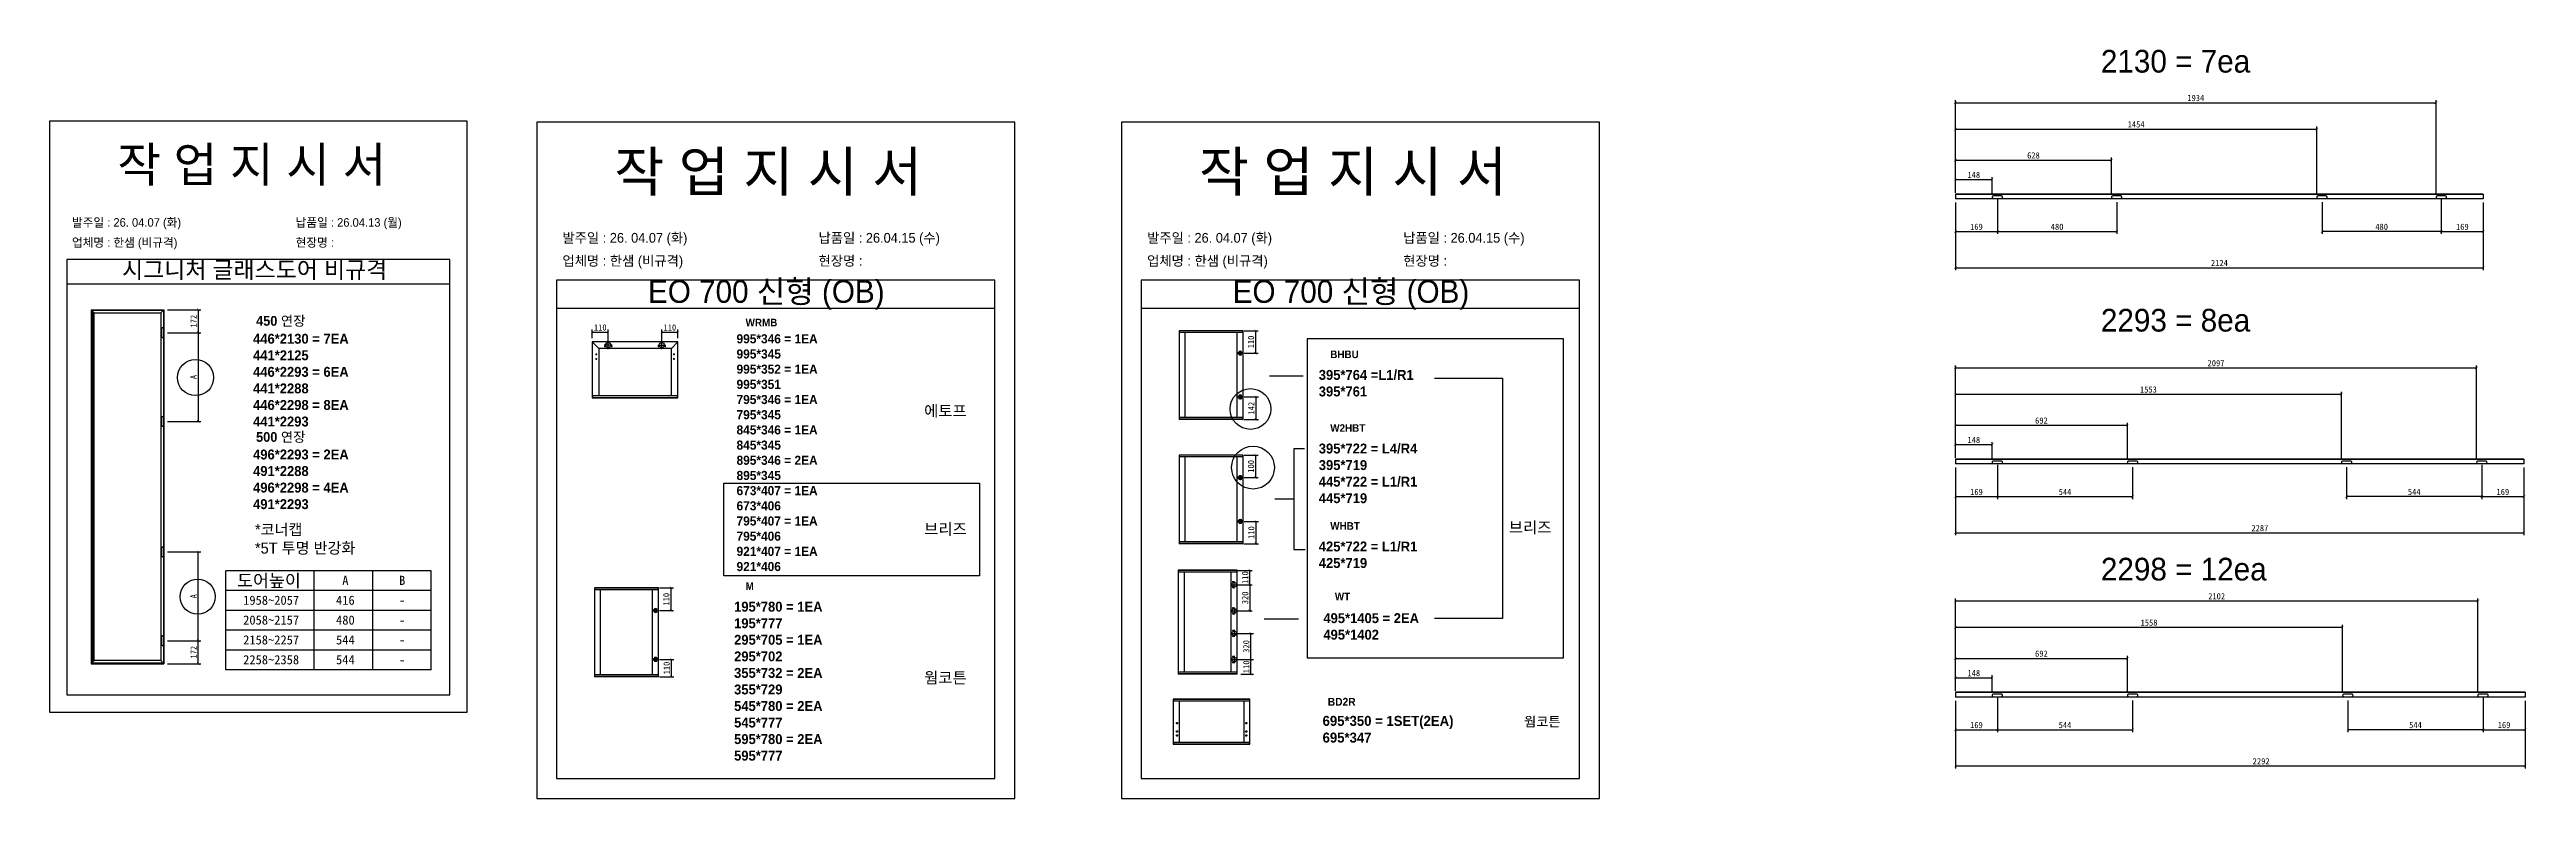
# Model space of a CAD drawing. Header units: millimetres. Extents: x -44117 to 256353, y -2095463 to 65325.
# Drawn here: x 110885 to 120851, y -851905 to -848894 of the extents above; entities that cross this region are included whole.
import ezdxf
from ezdxf.enums import TextEntityAlignment as Align

# ---------------------------------------------------------------- set-up
doc = ezdxf.new("R2010")
doc.units = ezdxf.units.MM
doc.header["$LTSCALE"] = 10
doc.layers.add('Layer1', color=7, linetype='Continuous', lineweight=70)
doc.styles.add('MtX_Gulim', font='')
doc.styles.get('MtX_Gulim').set_extended_font_data('Gulim', bold=True)
doc.dimstyles.new('ISO-25', dxfattribs={"dimtxt": 2.5, "dimasz": 2.5, "dimexe": 1, "dimexo": 1, "dimtad": 1, "dimtxsty": 'Standard', "dimblk": 'ARCHTICK', "dimcen": 2.5, "dimadec": 0, "dimazin": 0, "dimtfac": 1, "dimtmove": 0, "dimatfit": 3, "dimfxl": 0, "dimarcsym": 0})

msp = doc.modelspace()

# ---------------------------------------------------------------- texts
at = {"linetype": 'Continuous', "style": 'MtX_Gulim'}
for s, height, p in [('450 연장', 39.271262, (111715.979, -850004.62284)), ('WRMB', 30.315933, (113685.48629, -850006.87193)), ('BHBU', 30.315933, (116037.86621, -850134.86135)), ('500 연장', 39.271262, (111715.979, -850471.46219)), ('W2HBT', 30.315933, (116037.86621, -850430.89282)), ('WHBT', 30.315933, (116037.86621, -850824.70642)), ('도어높이', 51.111877, (111639.50315, -851054.88657)), ('M', 30.31593, (113685.48629, -851066.88687)), ('WT', 30.315933, (116056.33814, -851108.44586)), ('BD2R', 31.421769, (116027.88506, -851532.38042))]:
    msp.add_text(s, height=height, dxfattribs=at).set_placement(p)
for s, height, p in [('A', 36.77626, (112075.28184, -851046.9138)), ('B', 36.77626, (112303.91878, -851046.9138)), ('1958~2057', 36.776263, (111776.61499, -851126.66883)), ('416', 36.776263, (112075.28184, -851126.66883)), ('-', 36.77626, (112303.91878, -851126.66883)), ('2058~2157', 36.776263, (111776.61499, -851206.42387)), ('2158~2257', 36.776263, (111776.61499, -851286.1789)), ('480', 36.776263, (112075.28184, -851206.42387)), ('544', 36.776263, (112075.28184, -851286.1789)), ('-', 36.77626, (112303.91878, -851206.42387)), ('2258~2358', 36.776263, (111776.61499, -851365.93393)), ('544', 36.776263, (112075.28184, -851365.93393)), ('-', 36.77626, (112303.91878, -851286.1789)), ('-', 36.77626, (112303.91878, -851365.93393))]:
    msp.add_text(s, height=height).set_placement(p, align=Align.CENTER)
at = {"attachment_point": 1}
for s, width, gutter_width, heights, insert, char_height in [('{\\fGulim|b0|i0|c129|p50;2130 = 7ea}', 2155.3243433, 8.14604, [-93.78683], (119138.38282, -848895.39578), 91.2356303), ('{\\fGulim|b0|i0|c129|p50;작 업 지 시 서}', 3307.3198183, 12.5, [-155.84554], (111157.8397, -849286.66753), 140), ('{\\fGulim|b0|i0|c129|p50;작 업 지 시 서}', 3786.0728481, 14.30944, [-178.40505], (113157.43899, -849304.66248), 160.2657825), ('{\\fGulim|b0|i0|c129|p50;작 업 지 시 서}', 3786.0728481, 14.30944, [-178.40505], (115509.8189, -849304.66248), 160.2657825), ('{\\fGulim|b0|i0|c129|p50;업체명 : 한샘 (비규격)}', 3307.3198183, 12.5, [36.11279], (110975.40522, -849652.75033), 34.3), ('\\pt11;{\\fGulim|b0|i0|c129|p50;발주일 : 26. 04.07 (화)}', 3307.3198183, 12.5, [34.50412], (110975.40522, -849572.09415), 34.3), ('{\\fGulim|b0|i0|c129|p50;현장명 : }', 3307.3198183, 12.5, [-38.2735], (111875.3832, -849652.75033), 34.3), ('{\\fGulim|b0|i0|c129|p50;납품일 : 26.04.13 (월)}', 3307.3198183, 12.5, [35.09023], (111875.3832, -849572.09415), 34.3), ('\\pt11;{\\fGulim|b0|i0|c129|p50;발주일 : 26. 04.07 (화)}', 3786.0728481, 14.30944, [39.49878], (112948.5961, -849631.4062), 39.2651167), ('{\\fGulim|b0|i0|c129|p50;납품일 : 26.04.15 (수)}', 3786.0728481, 14.30944, [40.16974], (113978.85092, -849631.4062), 39.2651167), ('\\pt11;{\\fGulim|b0|i0|c129|p50;발주일 : 26. 04.07 (화)}', 3786.0728481, 14.30944, [39.49878], (115300.97602, -849631.4062), 39.2651167), ('{\\fGulim|b0|i0|c129|p50;납품일 : 26.04.15 (수)}', 3786.0728481, 14.30944, [40.16974], (116331.23084, -849631.4062), 39.2651167), ('{\\fGulim|b0|i0|c129|p50;시그니처 글래스도어 비규격}', 1597.0710432, 6.03612, [-75.34624], (111176.75516, -849745.45695), 67.6045736), ('{\\fGulim|b0|i0|c129|p50;업체명 : 한샘 (비규격)}', 3786.0728481, 14.30944, [41.34032], (112948.5961, -849723.73781), 39.2651167), ('{\\fGulim|b0|i0|c129|p50;현장명 : }', 3786.0728481, 14.30944, [-43.81381], (113978.85092, -849723.73781), 39.2651167), ('{\\fGulim|b0|i0|c129|p50;업체명 : 한샘 (비규격)}', 3786.0728481, 14.30944, [41.34032], (115300.97602, -849723.73781), 39.2651167), ('{\\fGulim|b0|i0|c129|p50;현장명 : }', 3786.0728481, 14.30944, [-43.81381], (116331.23084, -849723.73781), 39.2651167), ('{\\fGulim|b0|i0|c129|p50;EO 700 신형 (OB)}', 2155.3243433, 8.14604, [-114.80382], (113292.82265, -849821.24327), 91.2356303), ('{\\fGulim|b0|i0|c129|p50;EO 700 신형 (OB)}', 2155.3243433, 8.14604, [-114.80382], (115645.20256, -849821.24327), 91.2356303), ('{\\fGulim|b0|i0|c129|p50;2293 = 8ea}', 2155.3243433, 8.14604, [-93.54386], (119138.38282, -849936.81903), 91.2356303), ('{\\f굴림|b1|i0|c129|p50;446*2130 = 7EA\\P\\C1;441*2125\\P\\C256;446*2293 = 6EA\\P\\C1;441*2288\\P\\C256;446*2298 = 8EA\\P\\C1;441*2293}', 12072.7918459, 155.2668, [-374.27749], (111703.90653, -850036.95292), 39.9257485), ('{\\f굴림|b1|i0|c129|p50;995*346 = 1EA\\P\\C1;995*345\\P\\C256;995*352 = 1EA\\P\\C1;995*351\\P\\C256;795*346 = 1EA\\P\\C1;795*345\\P\\C256;845*346 = 1EA\\P\\C1;845*345\\P\\C256;895*346 = 2EA\\P\\C1;895*345\\P\\C256;673*407 = 1EA\\P\\C1;673*406\\P\\C256;795*407 = 1EA\\P\\C1;795*406\\P\\C256;921*407 = 1EA\\P\\C1;921*406}', 11075.3134362, 142.43834, [1647.37422], (113649.06656, -850038.74021), 36.6270026), ('{\\f굴림|b1|i0|c129|p50;395*764 =L1/R1\\P\\C1;395*761}', 12072.7918459, 155.2668, [-111.27454], (115991.66899, -850182.34195), 39.9257485), ('{\\f굴림|b1|i0|c129|p50;에토프}', 13746.5878503, 176.7933, [-50.57251], (114403.92001, -850324.444), 45.4611341), ('{\\f굴림|b1|i0|c129|p50;496*2293 = 2EA\\P\\C1;491*2288\\P\\C256;496*2298 = 4EA\\P\\C1;491*2293}', 12072.7918459, 155.2668, [-240.98041], (111703.90653, -850502.29907), 39.9257485), ('{\\f굴림|b1|i0|c129|p50;395*722 = L4/R4\\P\\C1;395*719\\P\\C256;445*722 = L1/R1\\P\\C1;445*719}', 12072.7918459, 155.2668, [248.16282], (115991.66899, -850478.37342), 39.9257485), ('{\\fGulim|b0|i0|c129|p50;*코너캡\\P*5T 투명 반강화}', 1055.7982644, 3.99038, [-126.38025], (111711.6383, -850801.72818), 44.6923083), ('{\\f굴림|b1|i0|c129|p50;브리즈}', 13746.5878503, 176.7933, [-50.51237], (114403.92001, -850799.40707), 45.4611341), ('{\\f굴림|b1|i0|c129|p50;브리즈}', 13746.5878503, 176.7933, [-50.51237], (116756.29993, -850792.61975), 45.4611341), ('{\\f굴림|b1|i0|c129|p50;425*722 = L1/R1\\P\\C1;425*719}', 12072.7918459, 155.2668, [-111.27454], (115991.66899, -850872.18702), 39.9257485), ('{\\fGulim|b0|i0|c129|p50;2298 = 12ea}', 2155.3243433, 8.14604, [-93.78683], (119138.38282, -850937.67858), 91.2356303), ('{\\f굴림|b1|i0|c129|p50;195*780 = 1EA\\P\\C1;195*777\\P\\C256;295*705 = 1EA\\P\\C1;295*702\\P\\C256;355*732 = 2EA\\P\\C1;355*729\\P\\C256;545*780 = 2EA\\P\\C1;545*777\\P\\C256;595*780 = 2EA\\P\\C1;595*777}', 12072.7918459, 155.2668, [-640.60758], (113639.28907, -851114.36747), 39.9257485), ('{\\f굴림|b1|i0|c129|p50;495*1405 = 2EA\\P\\C1;495*1402}', 12072.7918459, 155.2668, [-107.68333], (116010.14091, -851160.38765), 39.9257485), ('{\\f굴림|b1|i0|c129|p50;웜코튼}', 13746.5878503, 176.7933, [-49.06916], (114403.92001, -851397.58606), 45.4611341), ('{\\f굴림|b1|i0|c129|p50;695*350 = 1SET(2EA)\\P\\C1;695*347}', 12198.822037, 156.88766, [-113.28997], (116007.06189, -851573.3389), 40.342541), ('{\\f굴림|b1|i0|c129|p50;웜코튼}', 11769.5052121, 151.36626, [-42.01186], (116817.81041, -851577.07784), 38.9227538)]:
    msp.add_mtext_dynamic_manual_height_columns(s, width=width, gutter_width=gutter_width, heights=heights, dxfattribs=dict(at, insert=insert, char_height=char_height))

# ---------------------------------------------------------------- blocks, each defined once
blk = doc.blocks.new('_ArchTick')
at = {"color": 0, "linetype": 'ByBlock', "const_width": 0.15}
blk.add_lwpolyline([(-0.5, -0.5), (0.5, 0.5)], dxfattribs=at)
blk = doc.blocks.new('*D5517')
at = {"color": 0, "lineweight": -2}
for p, q in [((111360.1, -850032.5), (111493.3, -850032.5)), ((111483.3, -850032.5), (111483.3, -850389.4)), ((111360.1, -850389.4), (111493.3, -850389.4))]:
    blk.add_line(p, q, dxfattribs=at)
at = {"layer": 'Defpoints', "color": 0}
for p in [(111345.1, -850032.5), (111345.1, -850389.4), (111483.3, -850389.4)]:
    blk.add_point(p, dxfattribs=at)
at = {"color": 0, "lineweight": -2, "xscale": 10, "yscale": 10, "zscale": 10}
for p, rotation in [((111483.3, -850032.5), 90), ((111483.3, -850389.4), 270)]:
    blk.add_blockref('_ArchTick', p, dxfattribs=dict(at, rotation=rotation))
at = {"color": 0, "insert": (111464.5, -850210.9), "char_height": 25, "attachment_point": 5, "rotation": 90}
blk.add_mtext('A', dxfattribs=at)
blk = doc.blocks.new('*D5518')
at = {"color": 0, "lineweight": -2}
for p, q in [((111360.1, -849940), (111493.3, -849940)), ((111483.3, -849940), (111483.3, -850032.5)), ((111360.1, -850032.5), (111493.3, -850032.5))]:
    blk.add_line(p, q, dxfattribs=at)
at = {"layer": 'Defpoints', "color": 0}
for p in [(111345.1, -849940), (111345.1, -850032.5), (111483.3, -850032.5)]:
    blk.add_point(p, dxfattribs=at)
at = {"color": 0, "lineweight": -2, "xscale": 10, "yscale": 10, "zscale": 10}
for p, rotation in [((111483.3, -849940), 90), ((111483.3, -850032.5), 270)]:
    blk.add_blockref('_ArchTick', p, dxfattribs=dict(at, rotation=rotation))
at = {"color": 0, "insert": (111464.5, -849986.2), "char_height": 25, "attachment_point": 5, "rotation": 90}
blk.add_mtext('172', dxfattribs=at)
blk = doc.blocks.new('*D5519')
at = {"color": 0, "lineweight": -2}
for p, q in [((111360.1, -850914.1), (111493.3, -850914.1)), ((111483.3, -851271), (111483.3, -850914.1)), ((111360.1, -851271), (111493.3, -851271))]:
    blk.add_line(p, q, dxfattribs=at)
at = {"layer": 'Defpoints', "color": 0}
for p in [(111345.1, -850914.1), (111483.3, -850914.1), (111345.1, -851271)]:
    blk.add_point(p, dxfattribs=at)
at = {"color": 0, "lineweight": -2, "xscale": 10, "yscale": 10, "zscale": 10}
for p, rotation in [((111483.3, -850914.1), 90), ((111483.3, -851271), 270)]:
    blk.add_blockref('_ArchTick', p, dxfattribs=dict(at, rotation=rotation))
at = {"color": 0, "insert": (111464.5, -851092.6), "char_height": 25, "attachment_point": 5, "rotation": 90}
blk.add_mtext('A', dxfattribs=at)
blk = doc.blocks.new('*D5520')
at = {"color": 0, "lineweight": -2}
for p, q in [((111360.1, -851271), (111493.3, -851271)), ((111483.3, -851363.5), (111483.3, -851271)), ((111360.1, -851363.5), (111493.3, -851363.5))]:
    blk.add_line(p, q, dxfattribs=at)
at = {"layer": 'Defpoints', "color": 0}
for p in [(111345.1, -851271), (111483.3, -851271), (111345.1, -851363.5)]:
    blk.add_point(p, dxfattribs=at)
at = {"color": 0, "lineweight": -2, "xscale": 10, "yscale": 10, "zscale": 10}
for p, rotation in [((111483.3, -851271), 90), ((111483.3, -851363.5), 270)]:
    blk.add_blockref('_ArchTick', p, dxfattribs=dict(at, rotation=rotation))
at = {"color": 0, "insert": (111464.5, -851317.2), "char_height": 25, "attachment_point": 5, "rotation": 90}
blk.add_mtext('172', dxfattribs=at)
blk = doc.blocks.new('*D5524')
at = {"color": 0, "lineweight": -2}
for p, q in [((113068.5, -850054.9), (113068.5, -850020.3)), ((113068.5, -850030.3), (113133, -850030.3)), ((113133, -850067.6), (113133, -850020.3))]:
    blk.add_line(p, q, dxfattribs=at)
at = {"layer": 'Defpoints', "color": 0}
for p in [(113133, -850030.3), (113068.5, -850069.9), (113133, -850082.6)]:
    blk.add_point(p, dxfattribs=at)
at = {"color": 0, "lineweight": -2, "xscale": 10, "yscale": 10, "zscale": 10, "rotation": 180}
blk.add_blockref('_ArchTick', (113068.5, -850030.3), dxfattribs=at)
at = {"color": 0, "lineweight": -2, "xscale": 10, "yscale": 10, "zscale": 10}
blk.add_blockref('_ArchTick', (113133, -850030.3), dxfattribs=at)
at = {"color": 0, "insert": (113100.7, -850011.6), "char_height": 25, "attachment_point": 5}
blk.add_mtext('110', dxfattribs=at)
blk = doc.blocks.new('*D5525')
at = {"color": 0, "lineweight": -2}
for p, q in [((113348.5, -850067.6), (113348.5, -850020.3)), ((113348.5, -850030.3), (113413.1, -850030.3)), ((113413.1, -850054.9), (113413.1, -850020.3))]:
    blk.add_line(p, q, dxfattribs=at)
at = {"layer": 'Defpoints', "color": 0}
for p in [(113413.1, -850030.3), (113348.5, -850082.6), (113413.1, -850069.9)]:
    blk.add_point(p, dxfattribs=at)
at = {"color": 0, "lineweight": -2, "xscale": 10, "yscale": 10, "zscale": 10, "rotation": 180}
blk.add_blockref('_ArchTick', (113348.5, -850030.3), dxfattribs=at)
at = {"color": 0, "lineweight": -2, "xscale": 10, "yscale": 10, "zscale": 10}
blk.add_blockref('_ArchTick', (113413.1, -850030.3), dxfattribs=at)
at = {"color": 0, "insert": (113380.8, -850011.6), "char_height": 25, "attachment_point": 5}
blk.add_mtext('110', dxfattribs=at)
blk = doc.blocks.new('*D5526')
at = {"color": 0, "lineweight": -2}
for p, q in [((113338.5, -851059), (113395.6, -851059)), ((113385.6, -851149.6), (113385.6, -851059)), ((113338.5, -851149.6), (113395.6, -851149.6))]:
    blk.add_line(p, q, dxfattribs=at)
at = {"layer": 'Defpoints', "color": 0}
for p in [(113323.5, -851059), (113385.6, -851059), (113323.5, -851149.6)]:
    blk.add_point(p, dxfattribs=at)
at = {"color": 0, "lineweight": -2, "xscale": 10, "yscale": 10, "zscale": 10}
for p, rotation in [((113385.6, -851059), 90), ((113385.6, -851149.6), 270)]:
    blk.add_blockref('_ArchTick', p, dxfattribs=dict(at, rotation=rotation))
at = {"color": 0, "insert": (113366.8, -851104.3), "char_height": 25, "attachment_point": 5, "rotation": 90}
blk.add_mtext('110', dxfattribs=at)
blk = doc.blocks.new('*D5527')
at = {"color": 0, "lineweight": -2}
for p, q in [((113338.5, -851346.1), (113396.6, -851346.1)), ((113386.6, -851346.1), (113386.6, -851415.8)), ((113338.5, -851415.8), (113396.6, -851415.8))]:
    blk.add_line(p, q, dxfattribs=at)
at = {"layer": 'Defpoints', "color": 0}
for p in [(113323.5, -851346.1), (113323.5, -851415.8), (113386.6, -851415.8)]:
    blk.add_point(p, dxfattribs=at)
at = {"color": 0, "lineweight": -2, "xscale": 10, "yscale": 10, "zscale": 10}
for p, rotation in [((113386.6, -851346.1), 90), ((113386.6, -851415.8), 270)]:
    blk.add_blockref('_ArchTick', p, dxfattribs=dict(at, rotation=rotation))
at = {"color": 0, "insert": (113367.8, -851380.9), "char_height": 25, "attachment_point": 5, "rotation": 90}
blk.add_mtext('110', dxfattribs=at)
blk = doc.blocks.new('*D5528')
at = {"color": 0, "lineweight": -2}
for p, q in [((115690.9, -850024.4), (115748, -850024.4)), ((115738, -850115), (115738, -850024.4)), ((115690.9, -850115), (115748, -850115))]:
    blk.add_line(p, q, dxfattribs=at)
at = {"layer": 'Defpoints', "color": 0}
for p in [(115675.9, -850024.4), (115738, -850024.4), (115675.9, -850115)]:
    blk.add_point(p, dxfattribs=at)
at = {"color": 0, "lineweight": -2, "xscale": 10, "yscale": 10, "zscale": 10}
for p, rotation in [((115738, -850024.4), 90), ((115738, -850115), 270)]:
    blk.add_blockref('_ArchTick', p, dxfattribs=dict(at, rotation=rotation))
at = {"color": 0, "insert": (115719.2, -850069.7), "char_height": 25, "attachment_point": 5, "rotation": 90}
blk.add_mtext('110', dxfattribs=at)
blk = doc.blocks.new('*D5529')
at = {"color": 0, "lineweight": -2}
for p, q in [((115690.9, -850291), (115749, -850291)), ((115739, -850291), (115739, -850381.2)), ((115690.9, -850381.2), (115749, -850381.2))]:
    blk.add_line(p, q, dxfattribs=at)
at = {"layer": 'Defpoints', "color": 0}
for p in [(115675.9, -850291), (115675.9, -850381.2), (115739, -850381.2)]:
    blk.add_point(p, dxfattribs=at)
at = {"color": 0, "lineweight": -2, "xscale": 10, "yscale": 10, "zscale": 10}
for p, rotation in [((115739, -850291), 90), ((115739, -850381.2), 270)]:
    blk.add_blockref('_ArchTick', p, dxfattribs=dict(at, rotation=rotation))
at = {"color": 0, "insert": (115720.2, -850336.1), "char_height": 25, "attachment_point": 5, "rotation": 90}
blk.add_mtext('142', dxfattribs=at)
blk = doc.blocks.new('*D5530')
at = {"color": 0, "lineweight": -2}
for p, q in [((115690.9, -850524.7), (115748, -850524.7)), ((115738, -850615.3), (115738, -850524.7)), ((115690.9, -850615.3), (115748, -850615.3))]:
    blk.add_line(p, q, dxfattribs=at)
at = {"layer": 'Defpoints', "color": 0}
for p in [(115675.9, -850524.7), (115738, -850524.7), (115675.9, -850615.3)]:
    blk.add_point(p, dxfattribs=at)
at = {"color": 0, "lineweight": -2, "xscale": 10, "yscale": 10, "zscale": 10}
for p, rotation in [((115738, -850524.7), 90), ((115738, -850615.3), 270)]:
    blk.add_blockref('_ArchTick', p, dxfattribs=dict(at, rotation=rotation))
at = {"color": 0, "insert": (115719.2, -850570), "char_height": 25, "attachment_point": 5, "rotation": 90}
blk.add_mtext('100', dxfattribs=at)
blk = doc.blocks.new('*D5531')
at = {"color": 0, "lineweight": -2}
for p, q in [((115690.9, -850791.2), (115749, -850791.2)), ((115739, -850791.2), (115739, -850881.4)), ((115690.9, -850881.4), (115749, -850881.4))]:
    blk.add_line(p, q, dxfattribs=at)
at = {"layer": 'Defpoints', "color": 0}
for p in [(115675.9, -850791.2), (115675.9, -850881.4), (115739, -850881.4)]:
    blk.add_point(p, dxfattribs=at)
at = {"color": 0, "lineweight": -2, "xscale": 10, "yscale": 10, "zscale": 10}
for p, rotation in [((115739, -850791.2), 90), ((115739, -850881.4), 270)]:
    blk.add_blockref('_ArchTick', p, dxfattribs=dict(at, rotation=rotation))
at = {"color": 0, "insert": (115720.2, -850836.3), "char_height": 25, "attachment_point": 5, "rotation": 90}
blk.add_mtext('110', dxfattribs=at)
blk = doc.blocks.new('*D5532')
at = {"color": 0, "lineweight": -2}
for p, q in [((115666.3, -850988.4), (115724.3, -850988.4)), ((115666.3, -851046.3), (115724.3, -851046.3)), ((115714.3, -851046.3), (115714.3, -850988.4))]:
    blk.add_line(p, q, dxfattribs=at)
at = {"layer": 'Defpoints', "color": 0}
for p in [(115651.3, -850988.4), (115651.3, -851046.3), (115714.3, -850988.4)]:
    blk.add_point(p, dxfattribs=at)
at = {"color": 0, "lineweight": -2, "xscale": 10, "yscale": 10, "zscale": 10}
for p, rotation in [((115714.3, -850988.4), 90), ((115714.3, -851046.3), 270)]:
    blk.add_blockref('_ArchTick', p, dxfattribs=dict(at, rotation=rotation))
at = {"color": 0, "insert": (115695.5, -851017.3), "char_height": 25, "attachment_point": 5, "rotation": 90}
blk.add_mtext('110', dxfattribs=at)
blk = doc.blocks.new('*D5533')
at = {"color": 0, "lineweight": -2}
for p, q in [((115666.3, -851346.8), (115728.8, -851346.8)), ((115718.8, -851405.3), (115718.8, -851346.8)), ((115678, -851405.3), (115728.8, -851405.3))]:
    blk.add_line(p, q, dxfattribs=at)
at = {"layer": 'Defpoints', "color": 0}
for p in [(115651.3, -851346.8), (115718.8, -851346.8), (115663, -851405.3)]:
    blk.add_point(p, dxfattribs=at)
at = {"color": 0, "lineweight": -2, "xscale": 10, "yscale": 10, "zscale": 10}
for p, rotation in [((115718.8, -851346.8), 90), ((115718.8, -851405.3), 270)]:
    blk.add_blockref('_ArchTick', p, dxfattribs=dict(at, rotation=rotation))
at = {"color": 0, "insert": (115700.1, -851376.1), "char_height": 25, "attachment_point": 5, "rotation": 90}
blk.add_mtext('110', dxfattribs=at)
blk = doc.blocks.new('*D5534')
at = {"color": 0, "lineweight": -2}
for p, q in [((115666.3, -851241.7), (115728.8, -851241.7)), ((115718.8, -851346.8), (115718.8, -851241.7)), ((115666.3, -851346.8), (115728.8, -851346.8))]:
    blk.add_line(p, q, dxfattribs=at)
at = {"layer": 'Defpoints', "color": 0}
for p in [(115651.3, -851241.7), (115718.8, -851241.7), (115651.3, -851346.8)]:
    blk.add_point(p, dxfattribs=at)
at = {"color": 0, "lineweight": -2, "xscale": 10, "yscale": 10, "zscale": 10}
for p, rotation in [((115718.8, -851241.7), 90), ((115718.8, -851346.8), 270)]:
    blk.add_blockref('_ArchTick', p, dxfattribs=dict(at, rotation=rotation))
at = {"color": 0, "insert": (115700.1, -851294.2), "char_height": 25, "attachment_point": 5, "rotation": 90}
blk.add_mtext('320', dxfattribs=at)
blk = doc.blocks.new('*D5535')
at = {"color": 0, "lineweight": -2}
for p, q in [((115666.3, -851046.3), (115724.3, -851046.3)), ((115714.3, -851046.3), (115714.3, -851151.4)), ((115666.3, -851151.4), (115724.3, -851151.4))]:
    blk.add_line(p, q, dxfattribs=at)
at = {"layer": 'Defpoints', "color": 0}
for p in [(115651.3, -851046.3), (115651.3, -851151.4), (115714.3, -851151.4)]:
    blk.add_point(p, dxfattribs=at)
at = {"color": 0, "lineweight": -2, "xscale": 10, "yscale": 10, "zscale": 10}
for p, rotation in [((115714.3, -851046.3), 90), ((115714.3, -851151.4), 270)]:
    blk.add_blockref('_ArchTick', p, dxfattribs=dict(at, rotation=rotation))
at = {"color": 0, "insert": (115695.5, -851098.8), "char_height": 25, "attachment_point": 5, "rotation": 90}
blk.add_mtext('320', dxfattribs=at)
blk = doc.blocks.new('*D5536')
at = {"color": 0, "lineweight": -2}
for p, q in [((118553.1, -849509), (118553.1, -849781.1)), ((120677.1, -849509), (120677.1, -849781.1)), ((118553.1, -849771.1), (120677.1, -849771.1))]:
    blk.add_line(p, q, dxfattribs=at)
at = {"layer": 'Defpoints', "color": 0}
for p in [(118553.1, -849494), (120677.1, -849494), (120677.1, -849771.1)]:
    blk.add_point(p, dxfattribs=at)
at = {"color": 0, "lineweight": -2, "xscale": 10, "yscale": 10, "zscale": 10, "rotation": 180}
blk.add_blockref('_ArchTick', (118553.1, -849771.1), dxfattribs=at)
at = {"color": 0, "lineweight": -2, "xscale": 10, "yscale": 10, "zscale": 10}
blk.add_blockref('_ArchTick', (120677.1, -849771.1), dxfattribs=at)
at = {"color": 0, "insert": (119615.1, -849752.3), "char_height": 25, "attachment_point": 5}
blk.add_mtext('2124', dxfattribs=at)
blk = doc.blocks.new('*D5537')
at = {"color": 0, "lineweight": -2}
for p, q in [((118553.1, -849509), (118553.1, -849635.6)), ((118722.1, -849497.6), (118722.1, -849635.6)), ((118553.1, -849625.6), (118722.1, -849625.6))]:
    blk.add_line(p, q, dxfattribs=at)
at = {"layer": 'Defpoints', "color": 0}
for p in [(118553.1, -849494), (118722.1, -849482.6), (118722.1, -849625.6)]:
    blk.add_point(p, dxfattribs=at)
at = {"color": 0, "lineweight": -2, "xscale": 10, "yscale": 10, "zscale": 10, "rotation": 180}
blk.add_blockref('_ArchTick', (118553.1, -849625.6), dxfattribs=at)
at = {"color": 0, "lineweight": -2, "xscale": 10, "yscale": 10, "zscale": 10}
blk.add_blockref('_ArchTick', (118722.1, -849625.6), dxfattribs=at)
at = {"color": 0, "insert": (118637.6, -849606.8), "char_height": 25, "attachment_point": 5}
blk.add_mtext('169', dxfattribs=at)
blk = doc.blocks.new('*D5538')
at = {"color": 0, "lineweight": -2}
for p, q in [((120508.1, -849497.6), (120508.1, -849635.6)), ((120677.1, -849509), (120677.1, -849635.6)), ((120508.1, -849625.6), (120677.1, -849625.6))]:
    blk.add_line(p, q, dxfattribs=at)
at = {"layer": 'Defpoints', "color": 0}
for p in [(120508.1, -849482.6), (120677.1, -849494), (120677.1, -849625.6)]:
    blk.add_point(p, dxfattribs=at)
at = {"color": 0, "lineweight": -2, "xscale": 10, "yscale": 10, "zscale": 10, "rotation": 180}
blk.add_blockref('_ArchTick', (120508.1, -849625.6), dxfattribs=at)
at = {"color": 0, "lineweight": -2, "xscale": 10, "yscale": 10, "zscale": 10}
blk.add_blockref('_ArchTick', (120677.1, -849625.6), dxfattribs=at)
at = {"color": 0, "insert": (120592.6, -849606.8), "char_height": 25, "attachment_point": 5}
blk.add_mtext('169', dxfattribs=at)
blk = doc.blocks.new('*D5539')
at = {"color": 0, "lineweight": -2}
for p, q in [((118722.1, -849507.6), (118722.1, -849635.6)), ((119202.1, -849507.6), (119202.1, -849635.6)), ((118722.1, -849625.6), (119202.1, -849625.6))]:
    blk.add_line(p, q, dxfattribs=at)
at = {"layer": 'Defpoints', "color": 0}
for p in [(118722.1, -849492.6), (119202.1, -849492.6), (119202.1, -849625.6)]:
    blk.add_point(p, dxfattribs=at)
at = {"color": 0, "lineweight": -2, "xscale": 10, "yscale": 10, "zscale": 10, "rotation": 180}
blk.add_blockref('_ArchTick', (118722.1, -849625.6), dxfattribs=at)
at = {"color": 0, "lineweight": -2, "xscale": 10, "yscale": 10, "zscale": 10}
blk.add_blockref('_ArchTick', (119202.1, -849625.6), dxfattribs=at)
at = {"color": 0, "insert": (118962.1, -849606.8), "char_height": 25, "attachment_point": 5}
blk.add_mtext('480', dxfattribs=at)
blk = doc.blocks.new('*D5540')
at = {"color": 0, "lineweight": -2}
for p, q in [((120028.1, -849507.6), (120028.1, -849635.6)), ((120508.1, -849507.6), (120508.1, -849635.6)), ((120508.1, -849625.6), (120028.1, -849625.6))]:
    blk.add_line(p, q, dxfattribs=at)
at = {"layer": 'Defpoints', "color": 0}
for p in [(120028.1, -849492.6), (120508.1, -849492.6), (120028.1, -849625.6)]:
    blk.add_point(p, dxfattribs=at)
at = {"color": 0, "lineweight": -2, "xscale": 10, "yscale": 10, "zscale": 10, "rotation": 180}
blk.add_blockref('_ArchTick', (120028.1, -849625.6), dxfattribs=at)
at = {"color": 0, "lineweight": -2, "xscale": 10, "yscale": 10, "zscale": 10}
blk.add_blockref('_ArchTick', (120508.1, -849625.6), dxfattribs=at)
at = {"color": 0, "insert": (120268.1, -849606.8), "char_height": 25, "attachment_point": 5}
blk.add_mtext('480', dxfattribs=at)
blk = doc.blocks.new('*D5541')
at = {"color": 0, "lineweight": -2}
for p, q in [((118553.1, -849461.4), (118553.1, -849406.6)), ((118553.1, -849416.6), (118701.1, -849416.6)), ((118701.1, -849472.6), (118701.1, -849406.6))]:
    blk.add_line(p, q, dxfattribs=at)
at = {"layer": 'Defpoints', "color": 0}
for p in [(118701.1, -849416.6), (118553.1, -849476.4), (118701.1, -849487.6)]:
    blk.add_point(p, dxfattribs=at)
at = {"color": 0, "lineweight": -2, "xscale": 10, "yscale": 10, "zscale": 10, "rotation": 180}
blk.add_blockref('_ArchTick', (118553.1, -849416.6), dxfattribs=at)
at = {"color": 0, "lineweight": -2, "xscale": 10, "yscale": 10, "zscale": 10}
blk.add_blockref('_ArchTick', (118701.1, -849416.6), dxfattribs=at)
at = {"color": 0, "insert": (118627.1, -849397.9), "char_height": 25, "attachment_point": 5}
blk.add_mtext('148', dxfattribs=at)
blk = doc.blocks.new('*D5542')
at = {"color": 0, "lineweight": -2}
for p, q in [((118553.1, -849461.4), (118553.1, -849328.4)), ((118553.1, -849338.4), (119181.1, -849338.4)), ((119181.1, -849472.6), (119181.1, -849328.4))]:
    blk.add_line(p, q, dxfattribs=at)
at = {"layer": 'Defpoints', "color": 0}
for p in [(119181.1, -849338.4), (118553.1, -849476.4), (119181.1, -849487.6)]:
    blk.add_point(p, dxfattribs=at)
at = {"color": 0, "lineweight": -2, "xscale": 10, "yscale": 10, "zscale": 10, "rotation": 180}
blk.add_blockref('_ArchTick', (118553.1, -849338.4), dxfattribs=at)
at = {"color": 0, "lineweight": -2, "xscale": 10, "yscale": 10, "zscale": 10}
blk.add_blockref('_ArchTick', (119181.1, -849338.4), dxfattribs=at)
at = {"color": 0, "insert": (118867.1, -849319.7), "char_height": 25, "attachment_point": 5}
blk.add_mtext('628', dxfattribs=at)
blk = doc.blocks.new('*D5543')
at = {"color": 0, "lineweight": -2}
for p, q in [((118553.1, -849469.5), (118553.1, -849203.6)), ((118553.1, -849213.6), (120007.1, -849213.6)), ((120007.1, -849472.6), (120007.1, -849203.6))]:
    blk.add_line(p, q, dxfattribs=at)
at = {"layer": 'Defpoints', "color": 0}
for p in [(120007.1, -849213.6), (118553.1, -849484.5), (120007.1, -849487.6)]:
    blk.add_point(p, dxfattribs=at)
at = {"color": 0, "lineweight": -2, "xscale": 10, "yscale": 10, "zscale": 10, "rotation": 180}
blk.add_blockref('_ArchTick', (118553.1, -849213.6), dxfattribs=at)
at = {"color": 0, "lineweight": -2, "xscale": 10, "yscale": 10, "zscale": 10}
blk.add_blockref('_ArchTick', (120007.1, -849213.6), dxfattribs=at)
at = {"color": 0, "insert": (119280.1, -849194.9), "char_height": 25, "attachment_point": 5}
blk.add_mtext('1454', dxfattribs=at)
blk = doc.blocks.new('*D5544')
at = {"color": 0, "lineweight": -2}
for p, q in [((118553.1, -849469.5), (118553.1, -849097.7)), ((118553.1, -849107.7), (120487.1, -849107.7)), ((120487.1, -849472.6), (120487.1, -849097.7))]:
    blk.add_line(p, q, dxfattribs=at)
at = {"layer": 'Defpoints', "color": 0}
for p in [(120487.1, -849107.7), (118553.1, -849484.5), (120487.1, -849487.6)]:
    blk.add_point(p, dxfattribs=at)
at = {"color": 0, "lineweight": -2, "xscale": 10, "yscale": 10, "zscale": 10, "rotation": 180}
blk.add_blockref('_ArchTick', (118553.1, -849107.7), dxfattribs=at)
at = {"color": 0, "lineweight": -2, "xscale": 10, "yscale": 10, "zscale": 10}
blk.add_blockref('_ArchTick', (120487.1, -849107.7), dxfattribs=at)
at = {"color": 0, "insert": (119520.1, -849089), "char_height": 25, "attachment_point": 5}
blk.add_mtext('1934', dxfattribs=at)
blk = doc.blocks.new('*D5545')
at = {"color": 0, "lineweight": -2}
for p, q in [((118553.1, -850575.1), (118553.1, -850847.2)), ((120840.1, -850575.1), (120840.1, -850847.2)), ((118553.1, -850837.2), (120840.1, -850837.2))]:
    blk.add_line(p, q, dxfattribs=at)
at = {"layer": 'Defpoints', "color": 0}
for p in [(118553.1, -850560.1), (120840.1, -850560.1), (120840.1, -850837.2)]:
    blk.add_point(p, dxfattribs=at)
at = {"color": 0, "lineweight": -2, "xscale": 10, "yscale": 10, "zscale": 10, "rotation": 180}
blk.add_blockref('_ArchTick', (118553.1, -850837.2), dxfattribs=at)
at = {"color": 0, "lineweight": -2, "xscale": 10, "yscale": 10, "zscale": 10}
blk.add_blockref('_ArchTick', (120840.1, -850837.2), dxfattribs=at)
at = {"color": 0, "insert": (119778.1, -850818.5), "char_height": 25, "attachment_point": 5}
blk.add_mtext('2287', dxfattribs=at)
blk = doc.blocks.new('*D5546')
at = {"color": 0, "lineweight": -2}
for p, q in [((118553.1, -850575.1), (118553.1, -850701.7)), ((118722.1, -850563.7), (118722.1, -850701.7)), ((118553.1, -850691.7), (118722.1, -850691.7))]:
    blk.add_line(p, q, dxfattribs=at)
at = {"layer": 'Defpoints', "color": 0}
for p in [(118553.1, -850560.1), (118722.1, -850548.7), (118722.1, -850691.7)]:
    blk.add_point(p, dxfattribs=at)
at = {"color": 0, "lineweight": -2, "xscale": 10, "yscale": 10, "zscale": 10, "rotation": 180}
blk.add_blockref('_ArchTick', (118553.1, -850691.7), dxfattribs=at)
at = {"color": 0, "lineweight": -2, "xscale": 10, "yscale": 10, "zscale": 10}
blk.add_blockref('_ArchTick', (118722.1, -850691.7), dxfattribs=at)
at = {"color": 0, "insert": (118637.6, -850672.9), "char_height": 25, "attachment_point": 5}
blk.add_mtext('169', dxfattribs=at)
blk = doc.blocks.new('*D5547')
at = {"color": 0, "lineweight": -2}
for p, q in [((120671.1, -850563.7), (120671.1, -850701.7)), ((120840.1, -850575.1), (120840.1, -850701.7)), ((120671.1, -850691.7), (120840.1, -850691.7))]:
    blk.add_line(p, q, dxfattribs=at)
at = {"layer": 'Defpoints', "color": 0}
for p in [(120671.1, -850548.7), (120840.1, -850560.1), (120840.1, -850691.7)]:
    blk.add_point(p, dxfattribs=at)
at = {"color": 0, "lineweight": -2, "xscale": 10, "yscale": 10, "zscale": 10, "rotation": 180}
blk.add_blockref('_ArchTick', (120671.1, -850691.7), dxfattribs=at)
at = {"color": 0, "lineweight": -2, "xscale": 10, "yscale": 10, "zscale": 10}
blk.add_blockref('_ArchTick', (120840.1, -850691.7), dxfattribs=at)
at = {"color": 0, "insert": (120755.6, -850672.9), "char_height": 25, "attachment_point": 5}
blk.add_mtext('169', dxfattribs=at)
blk = doc.blocks.new('*D5548')
at = {"color": 0, "lineweight": -2}
for p, q in [((118722.1, -850573.7), (118722.1, -850701.7)), ((119266.1, -850573.7), (119266.1, -850701.7)), ((118722.1, -850691.7), (119266.1, -850691.7))]:
    blk.add_line(p, q, dxfattribs=at)
at = {"layer": 'Defpoints', "color": 0}
for p in [(118722.1, -850558.7), (119266.1, -850558.7), (119266.1, -850691.7)]:
    blk.add_point(p, dxfattribs=at)
at = {"color": 0, "lineweight": -2, "xscale": 10, "yscale": 10, "zscale": 10, "rotation": 180}
blk.add_blockref('_ArchTick', (118722.1, -850691.7), dxfattribs=at)
at = {"color": 0, "lineweight": -2, "xscale": 10, "yscale": 10, "zscale": 10}
blk.add_blockref('_ArchTick', (119266.1, -850691.7), dxfattribs=at)
at = {"color": 0, "insert": (118994.1, -850672.9), "char_height": 25, "attachment_point": 5}
blk.add_mtext('544', dxfattribs=at)
blk = doc.blocks.new('*D5549')
at = {"color": 0, "lineweight": -2}
for p, q in [((120127.1, -850573.7), (120127.1, -850701.7)), ((120671.1, -850573.7), (120671.1, -850701.7)), ((120671.1, -850691.7), (120127.1, -850691.7))]:
    blk.add_line(p, q, dxfattribs=at)
at = {"layer": 'Defpoints', "color": 0}
for p in [(120127.1, -850558.7), (120671.1, -850558.7), (120127.1, -850691.7)]:
    blk.add_point(p, dxfattribs=at)
at = {"color": 0, "lineweight": -2, "xscale": 10, "yscale": 10, "zscale": 10, "rotation": 180}
blk.add_blockref('_ArchTick', (120127.1, -850691.7), dxfattribs=at)
at = {"color": 0, "lineweight": -2, "xscale": 10, "yscale": 10, "zscale": 10}
blk.add_blockref('_ArchTick', (120671.1, -850691.7), dxfattribs=at)
at = {"color": 0, "insert": (120399.1, -850672.9), "char_height": 25, "attachment_point": 5}
blk.add_mtext('544', dxfattribs=at)
blk = doc.blocks.new('*D5550')
at = {"color": 0, "lineweight": -2}
for p, q in [((118553.1, -850527.5), (118553.1, -850472.8)), ((118553.1, -850482.8), (118701.1, -850482.8)), ((118701.1, -850538.7), (118701.1, -850472.8))]:
    blk.add_line(p, q, dxfattribs=at)
at = {"layer": 'Defpoints', "color": 0}
for p in [(118553.1, -850542.5), (118701.1, -850482.8), (118701.1, -850553.7)]:
    blk.add_point(p, dxfattribs=at)
at = {"color": 0, "lineweight": -2, "xscale": 10, "yscale": 10, "zscale": 10, "rotation": 180}
blk.add_blockref('_ArchTick', (118553.1, -850482.8), dxfattribs=at)
at = {"color": 0, "lineweight": -2, "xscale": 10, "yscale": 10, "zscale": 10}
blk.add_blockref('_ArchTick', (118701.1, -850482.8), dxfattribs=at)
at = {"color": 0, "insert": (118627.1, -850464), "char_height": 25, "attachment_point": 5}
blk.add_mtext('148', dxfattribs=at)
blk = doc.blocks.new('*D5551')
at = {"color": 0, "lineweight": -2}
for p, q in [((118553.1, -850527.5), (118553.1, -850394.6)), ((118553.1, -850404.6), (119245.1, -850404.6)), ((119245.1, -850538.7), (119245.1, -850394.6))]:
    blk.add_line(p, q, dxfattribs=at)
at = {"layer": 'Defpoints', "color": 0}
for p in [(119245.1, -850404.6), (118553.1, -850542.5), (119245.1, -850553.7)]:
    blk.add_point(p, dxfattribs=at)
at = {"color": 0, "lineweight": -2, "xscale": 10, "yscale": 10, "zscale": 10, "rotation": 180}
blk.add_blockref('_ArchTick', (118553.1, -850404.6), dxfattribs=at)
at = {"color": 0, "lineweight": -2, "xscale": 10, "yscale": 10, "zscale": 10}
blk.add_blockref('_ArchTick', (119245.1, -850404.6), dxfattribs=at)
at = {"color": 0, "insert": (118899.1, -850385.8), "char_height": 25, "attachment_point": 5}
blk.add_mtext('692', dxfattribs=at)
blk = doc.blocks.new('*D5552')
at = {"color": 0, "lineweight": -2}
for p, q in [((118553.1, -850535.6), (118553.1, -850269.8)), ((118553.1, -850279.8), (120106.1, -850279.8)), ((120106.1, -850538.7), (120106.1, -850269.8))]:
    blk.add_line(p, q, dxfattribs=at)
at = {"layer": 'Defpoints', "color": 0}
for p in [(120106.1, -850279.8), (118553.1, -850550.6), (120106.1, -850553.7)]:
    blk.add_point(p, dxfattribs=at)
at = {"color": 0, "lineweight": -2, "xscale": 10, "yscale": 10, "zscale": 10, "rotation": 180}
blk.add_blockref('_ArchTick', (118553.1, -850279.8), dxfattribs=at)
at = {"color": 0, "lineweight": -2, "xscale": 10, "yscale": 10, "zscale": 10}
blk.add_blockref('_ArchTick', (120106.1, -850279.8), dxfattribs=at)
at = {"color": 0, "insert": (119329.6, -850261), "char_height": 25, "attachment_point": 5}
blk.add_mtext('1553', dxfattribs=at)
blk = doc.blocks.new('*D5553')
at = {"color": 0, "lineweight": -2}
for p, q in [((118553.1, -850535.6), (118553.1, -850163.8)), ((120650.1, -850538.7), (120650.1, -850163.8)), ((118553.1, -850173.8), (120650.1, -850173.8))]:
    blk.add_line(p, q, dxfattribs=at)
at = {"layer": 'Defpoints', "color": 0}
for p in [(120650.1, -850173.8), (118553.1, -850550.6), (120650.1, -850553.7)]:
    blk.add_point(p, dxfattribs=at)
at = {"color": 0, "lineweight": -2, "xscale": 10, "yscale": 10, "zscale": 10, "rotation": 180}
blk.add_blockref('_ArchTick', (118553.1, -850173.8), dxfattribs=at)
at = {"color": 0, "lineweight": -2, "xscale": 10, "yscale": 10, "zscale": 10}
blk.add_blockref('_ArchTick', (120650.1, -850173.8), dxfattribs=at)
at = {"color": 0, "insert": (119601.6, -850155.1), "char_height": 25, "attachment_point": 5}
blk.add_mtext('2097', dxfattribs=at)
blk = doc.blocks.new('*D5554')
at = {"color": 0, "lineweight": -2}
for p, q in [((118553.1, -851512.6), (118553.1, -851784.7)), ((120845.1, -851512.6), (120845.1, -851784.7)), ((118553.1, -851774.7), (120845.1, -851774.7))]:
    blk.add_line(p, q, dxfattribs=at)
at = {"layer": 'Defpoints', "color": 0}
for p in [(118553.1, -851497.6), (120845.1, -851497.6), (120845.1, -851774.7)]:
    blk.add_point(p, dxfattribs=at)
at = {"color": 0, "lineweight": -2, "xscale": 10, "yscale": 10, "zscale": 10, "rotation": 180}
blk.add_blockref('_ArchTick', (118553.1, -851774.7), dxfattribs=at)
at = {"color": 0, "lineweight": -2, "xscale": 10, "yscale": 10, "zscale": 10}
blk.add_blockref('_ArchTick', (120845.1, -851774.7), dxfattribs=at)
at = {"color": 0, "insert": (119783.1, -851756), "char_height": 25, "attachment_point": 5}
blk.add_mtext('2292', dxfattribs=at)
blk = doc.blocks.new('*D5555')
at = {"color": 0, "lineweight": -2}
for p, q in [((118553.1, -851512.6), (118553.1, -851639.2)), ((118722.1, -851501.2), (118722.1, -851639.2)), ((118553.1, -851629.2), (118722.1, -851629.2))]:
    blk.add_line(p, q, dxfattribs=at)
at = {"layer": 'Defpoints', "color": 0}
for p in [(118553.1, -851497.6), (118722.1, -851486.2), (118722.1, -851629.2)]:
    blk.add_point(p, dxfattribs=at)
at = {"color": 0, "lineweight": -2, "xscale": 10, "yscale": 10, "zscale": 10, "rotation": 180}
blk.add_blockref('_ArchTick', (118553.1, -851629.2), dxfattribs=at)
at = {"color": 0, "lineweight": -2, "xscale": 10, "yscale": 10, "zscale": 10}
blk.add_blockref('_ArchTick', (118722.1, -851629.2), dxfattribs=at)
at = {"color": 0, "insert": (118637.6, -851610.4), "char_height": 25, "attachment_point": 5}
blk.add_mtext('169', dxfattribs=at)
blk = doc.blocks.new('*D5556')
at = {"color": 0, "lineweight": -2}
for p, q in [((120676.1, -851501.2), (120676.1, -851639.2)), ((120845.1, -851512.6), (120845.1, -851639.2)), ((120676.1, -851629.2), (120845.1, -851629.2))]:
    blk.add_line(p, q, dxfattribs=at)
at = {"layer": 'Defpoints', "color": 0}
for p in [(120676.1, -851486.2), (120845.1, -851497.6), (120845.1, -851629.2)]:
    blk.add_point(p, dxfattribs=at)
at = {"color": 0, "lineweight": -2, "xscale": 10, "yscale": 10, "zscale": 10, "rotation": 180}
blk.add_blockref('_ArchTick', (120676.1, -851629.2), dxfattribs=at)
at = {"color": 0, "lineweight": -2, "xscale": 10, "yscale": 10, "zscale": 10}
blk.add_blockref('_ArchTick', (120845.1, -851629.2), dxfattribs=at)
at = {"color": 0, "insert": (120760.6, -851610.4), "char_height": 25, "attachment_point": 5}
blk.add_mtext('169', dxfattribs=at)
blk = doc.blocks.new('*D5557')
at = {"color": 0, "lineweight": -2}
for p, q in [((118722.1, -851511.2), (118722.1, -851639.2)), ((119266.1, -851511.2), (119266.1, -851639.2)), ((118722.1, -851629.2), (119266.1, -851629.2))]:
    blk.add_line(p, q, dxfattribs=at)
at = {"layer": 'Defpoints', "color": 0}
for p in [(118722.1, -851496.2), (119266.1, -851496.2), (119266.1, -851629.2)]:
    blk.add_point(p, dxfattribs=at)
at = {"color": 0, "lineweight": -2, "xscale": 10, "yscale": 10, "zscale": 10, "rotation": 180}
blk.add_blockref('_ArchTick', (118722.1, -851629.2), dxfattribs=at)
at = {"color": 0, "lineweight": -2, "xscale": 10, "yscale": 10, "zscale": 10}
blk.add_blockref('_ArchTick', (119266.1, -851629.2), dxfattribs=at)
at = {"color": 0, "insert": (118994.1, -851610.4), "char_height": 25, "attachment_point": 5}
blk.add_mtext('544', dxfattribs=at)
blk = doc.blocks.new('*D5558')
at = {"color": 0, "lineweight": -2}
for p, q in [((120132.1, -851511.2), (120132.1, -851639.2)), ((120676.1, -851511.2), (120676.1, -851639.2)), ((120676.1, -851629.2), (120132.1, -851629.2))]:
    blk.add_line(p, q, dxfattribs=at)
at = {"layer": 'Defpoints', "color": 0}
for p in [(120132.1, -851496.2), (120676.1, -851496.2), (120132.1, -851629.2)]:
    blk.add_point(p, dxfattribs=at)
at = {"color": 0, "lineweight": -2, "xscale": 10, "yscale": 10, "zscale": 10, "rotation": 180}
blk.add_blockref('_ArchTick', (120132.1, -851629.2), dxfattribs=at)
at = {"color": 0, "lineweight": -2, "xscale": 10, "yscale": 10, "zscale": 10}
blk.add_blockref('_ArchTick', (120676.1, -851629.2), dxfattribs=at)
at = {"color": 0, "insert": (120404.1, -851610.4), "char_height": 25, "attachment_point": 5}
blk.add_mtext('544', dxfattribs=at)
blk = doc.blocks.new('*D5559')
at = {"color": 0, "lineweight": -2}
for p, q in [((118553.1, -851465), (118553.1, -851410.3)), ((118553.1, -851420.3), (118701.1, -851420.3)), ((118701.1, -851476.2), (118701.1, -851410.3))]:
    blk.add_line(p, q, dxfattribs=at)
at = {"layer": 'Defpoints', "color": 0}
for p in [(118701.1, -851420.3), (118553.1, -851480), (118701.1, -851491.2)]:
    blk.add_point(p, dxfattribs=at)
at = {"color": 0, "lineweight": -2, "xscale": 10, "yscale": 10, "zscale": 10, "rotation": 180}
blk.add_blockref('_ArchTick', (118553.1, -851420.3), dxfattribs=at)
at = {"color": 0, "lineweight": -2, "xscale": 10, "yscale": 10, "zscale": 10}
blk.add_blockref('_ArchTick', (118701.1, -851420.3), dxfattribs=at)
at = {"color": 0, "insert": (118627.1, -851401.5), "char_height": 25, "attachment_point": 5}
blk.add_mtext('148', dxfattribs=at)
blk = doc.blocks.new('*D5560')
at = {"color": 0, "lineweight": -2}
for p, q in [((118553.1, -851465), (118553.1, -851332.1)), ((118553.1, -851342.1), (119245.1, -851342.1)), ((119245.1, -851476.2), (119245.1, -851332.1))]:
    blk.add_line(p, q, dxfattribs=at)
at = {"layer": 'Defpoints', "color": 0}
for p in [(119245.1, -851342.1), (118553.1, -851480), (119245.1, -851491.2)]:
    blk.add_point(p, dxfattribs=at)
at = {"color": 0, "lineweight": -2, "xscale": 10, "yscale": 10, "zscale": 10, "rotation": 180}
blk.add_blockref('_ArchTick', (118553.1, -851342.1), dxfattribs=at)
at = {"color": 0, "lineweight": -2, "xscale": 10, "yscale": 10, "zscale": 10}
blk.add_blockref('_ArchTick', (119245.1, -851342.1), dxfattribs=at)
at = {"color": 0, "insert": (118899.1, -851323.3), "char_height": 25, "attachment_point": 5}
blk.add_mtext('692', dxfattribs=at)
blk = doc.blocks.new('*D5561')
at = {"color": 0, "lineweight": -2}
for p, q in [((118553.1, -851473.1), (118553.1, -851207.3)), ((118553.1, -851217.3), (120111.1, -851217.3)), ((120111.1, -851476.2), (120111.1, -851207.3))]:
    blk.add_line(p, q, dxfattribs=at)
at = {"layer": 'Defpoints', "color": 0}
for p in [(120111.1, -851217.3), (118553.1, -851488.1), (120111.1, -851491.2)]:
    blk.add_point(p, dxfattribs=at)
at = {"color": 0, "lineweight": -2, "xscale": 10, "yscale": 10, "zscale": 10, "rotation": 180}
blk.add_blockref('_ArchTick', (118553.1, -851217.3), dxfattribs=at)
at = {"color": 0, "lineweight": -2, "xscale": 10, "yscale": 10, "zscale": 10}
blk.add_blockref('_ArchTick', (120111.1, -851217.3), dxfattribs=at)
at = {"color": 0, "insert": (119332.1, -851198.5), "char_height": 25, "attachment_point": 5}
blk.add_mtext('1558', dxfattribs=at)
blk = doc.blocks.new('*D5562')
at = {"color": 0, "lineweight": -2}
for p, q in [((118553.1, -851473.1), (118553.1, -851101.3)), ((118553.1, -851111.3), (120655.1, -851111.3)), ((120655.1, -851476.2), (120655.1, -851101.3))]:
    blk.add_line(p, q, dxfattribs=at)
at = {"layer": 'Defpoints', "color": 0}
for p in [(120655.1, -851111.3), (118553.1, -851488.1), (120655.1, -851491.2)]:
    blk.add_point(p, dxfattribs=at)
at = {"color": 0, "lineweight": -2, "xscale": 10, "yscale": 10, "zscale": 10, "rotation": 180}
blk.add_blockref('_ArchTick', (118553.1, -851111.3), dxfattribs=at)
at = {"color": 0, "lineweight": -2, "xscale": 10, "yscale": 10, "zscale": 10}
blk.add_blockref('_ArchTick', (120655.1, -851111.3), dxfattribs=at)
at = {"color": 0, "insert": (119604.1, -851092.6), "char_height": 25, "attachment_point": 5}
blk.add_mtext('2102', dxfattribs=at)

# ---------------------------------------------------------------- dimensions: what is measured, and where the dimension line sits
for base, p1, p2, picture, middle in [((120487.09111, -849107.70866), (118553.09091, -849484.47006), (120487.09111, -849487.57006), '*D5544', (119520.09101, -849088.95866)), ((120007.09111, -849213.6441), (118553.09091, -849484.47006), (120007.09111, -849487.57006), '*D5543', (119280.09101, -849194.8941)), ((119181.09111, -849338.44118), (118553.09091, -849476.37006), (119181.09111, -849487.57006), '*D5542', (118867.09101, -849319.69118)), ((118701.09111, -849416.63735), (118553.09091, -849476.37006), (118701.09111, -849487.57006), '*D5541', (118627.09101, -849397.88735)), ((118722.09111, -849625.55965), (118553.09091, -849493.97006), (118722.09111, -849482.57006), '*D5537', (118637.59101, -849606.80965)), ((119202.09111, -849625.55965), (118722.09111, -849492.57006), (119202.09111, -849492.57006), '*D5539', (118962.09111, -849606.80965)), ((120028.09111, -849625.55965), (120508.09111, -849492.57006), (120028.09111, -849492.57006), '*D5540', (120268.09111, -849606.80965)), ((120677.0957, -849625.55965), (120508.09111, -849482.57006), (120677.0957, -849493.97006), '*D5538', (120592.5934, -849606.80965)), ((120650.09111, -850173.82397), (118553.09091, -850550.58536), (120650.09111, -850553.68536), '*D5553', (119601.59101, -850155.07397)), ((120106.09111, -850279.75941), (118553.09091, -850550.58536), (120106.09111, -850553.68536), '*D5552', (119329.59101, -850261.00941)), ((119245.09111, -850404.55648), (118553.09091, -850542.48536), (119245.09111, -850553.68536), '*D5551', (118899.09101, -850385.80648)), ((118701.09111, -850482.75266), (118553.09091, -850542.48536), (118701.09111, -850553.68536), '*D5550', (118627.09101, -850464.00266)), ((118722.09111, -850691.67495), (118553.09091, -850560.08536), (118722.09111, -850548.68536), '*D5546', (118637.59101, -850672.92495)), ((119266.09111, -850691.67495), (118722.09111, -850558.68536), (119266.09111, -850558.68536), '*D5548', (118994.09111, -850672.92495)), ((120127.09111, -850691.67495), (120671.09111, -850558.68536), (120127.09111, -850558.68536), '*D5549', (120399.09111, -850672.92495)), ((120840.0957, -850691.67495), (120671.09111, -850548.68536), (120840.0957, -850560.08536), '*D5547', (120755.5934, -850672.92495)), ((120655.09111, -851111.34233), (118553.09091, -851488.10373), (120655.09111, -851491.20373), '*D5562', (119604.09101, -851092.59233)), ((120111.09111, -851217.27777), (118553.09091, -851488.10373), (120111.09111, -851491.20373), '*D5561', (119332.09101, -851198.52777)), ((119245.09111, -851342.07484), (118553.09091, -851480.00373), (119245.09111, -851491.20373), '*D5560', (118899.09101, -851323.32484)), ((118701.09111, -851420.27102), (118553.09091, -851480.00373), (118701.09111, -851491.20373), '*D5559', (118627.09101, -851401.52102)), ((118722.09111, -851629.19331), (118553.09091, -851497.60373), (118722.09111, -851486.20373), '*D5555', (118637.59101, -851610.44331)), ((119266.09111, -851629.19331), (118722.09111, -851496.20373), (119266.09111, -851496.20373), '*D5557', (118994.09111, -851610.44331)), ((120132.09111, -851629.19331), (120676.09111, -851496.20373), (120132.09111, -851496.20373), '*D5558', (120404.09111, -851610.44331)), ((120845.0957, -851629.19331), (120676.09111, -851486.20373), (120845.0957, -851497.60373), '*D5556', (120760.5934, -851610.44331))]:
    dim = msp.add_linear_dim(base=base, p1=p1, p2=p2, dimstyle='ISO-25', override={"dimscale": 10, "dimasz": 1, "dimexo": 1.5})
    dim.commit()
    dim.dimension.update_dxf_attribs({"geometry": picture, "text_midpoint": middle})
for base, p1, p2, picture, middle in [((120677.0957, -849771.09307), (118553.09091, -849493.97006), (120677.0957, -849493.97006), '*D5536', (119615.09331, -849771.09307)), ((120840.0957, -850837.20838), (118553.09091, -850560.08536), (120840.0957, -850560.08536), '*D5545', (119778.09331, -850837.20838)), ((120845.0957, -851774.72674), (118553.09091, -851497.60373), (120845.0957, -851497.60373), '*D5554', (119783.09331, -851774.72674))]:
    dim = msp.add_linear_dim(base=base, p1=p1, p2=p2, dimstyle='ISO-25', override={"dimscale": 10, "dimasz": 1, "dimexo": 1.5})
    dim.commit()
    dim.dimension.update_dxf_attribs({"geometry": picture, "text_midpoint": middle, "dimtype": 160})
for base, p1, p2, text, override, picture, middle in [((111483.26812, -850032.49251), (111345.12944, -849939.99805), (111345.12944, -850032.49251), '172', {"dimscale": 10, "dimasz": 1, "dimexo": 1.5}, '*D5518', (111464.51812, -849986.24528)), ((111483.26812, -850389.35059), (111345.12944, -850032.49251), (111345.12944, -850389.35059), 'A', {"dimscale": 10, "dimasz": 1, "dimexo": 1.5, "dimtxsty": 'Standard'}, '*D5517', (111464.51812, -850210.92155)), ((115737.97793, -850024.40237), (115675.8586, -850114.9979), (115675.8586, -850024.40237), '110', {"dimscale": 10, "dimasz": 1, "dimexo": 1.5, "dimtxsty": 'Standard'}, '*D5528', (115719.22793, -850069.70013)), ((115738.97148, -850381.17136), (115675.8586, -850290.96471), (115675.8586, -850381.17136), '142', {"dimscale": 10, "dimasz": 1, "dimexo": 1.5, "dimtxsty": 'Standard'}, '*D5529', (115720.22148, -850336.06803)), ((115737.97793, -850524.6799), (115675.8586, -850615.27543), (115675.8586, -850524.6799), '100', {"dimscale": 10, "dimasz": 1, "dimexo": 1.5, "dimtxsty": 'Standard'}, '*D5530', (115719.22793, -850569.97766)), ((115738.97148, -850881.44889), (115675.8586, -850791.24224), (115675.8586, -850881.44889), '110', {"dimscale": 10, "dimasz": 1, "dimexo": 1.5, "dimtxsty": 'Standard'}, '*D5531', (115720.22148, -850836.34556)), ((111483.26812, -850914.14189), (111345.12944, -851270.99997), (111345.12944, -850914.14189), 'A', {"dimscale": 10, "dimasz": 1, "dimexo": 1.5, "dimtxsty": 'Standard'}, '*D5519', (111464.51812, -851092.57093)), ((113385.59802, -851058.98352), (113323.47868, -851149.57905), (113323.47868, -851058.98352), '110', {"dimscale": 10, "dimasz": 1, "dimexo": 1.5, "dimtxsty": 'Standard'}, '*D5526', (113366.84802, -851104.28129)), ((115714.25961, -851151.44034), (115651.33447, -851046.2578), (115651.33447, -851151.44034), '320', {"dimscale": 10, "dimasz": 1, "dimexo": 1.5, "dimtxsty": 'Standard'}, '*D5535', (115695.50961, -851098.84907)), ((115718.83107, -851241.65034), (115651.33447, -851346.83287), (115651.33447, -851241.65034), '320', {"dimscale": 10, "dimasz": 1, "dimexo": 1.5, "dimtxsty": 'Standard'}, '*D5534', (115700.08107, -851294.2416)), ((111483.26812, -851270.99997), (111345.12944, -851363.49444), (111345.12944, -851270.99997), '172', {"dimscale": 10, "dimasz": 1, "dimexo": 1.5}, '*D5520', (111464.51812, -851317.2472)), ((113386.59157, -851415.75251), (113323.47868, -851346.05698), (113323.47868, -851415.75251), '110', {"dimscale": 10, "dimasz": 1, "dimexo": 1.5, "dimtxsty": 'Standard'}, '*D5527', (113367.84157, -851380.90475)), ((115718.83107, -851346.83287), (115662.97302, -851405.33757), (115651.33447, -851346.83287), '110', {"dimscale": 10, "dimasz": 1, "dimexo": 1.5, "dimtxsty": 'Standard'}, '*D5533', (115700.08107, -851376.08522))]:
    dim = msp.add_linear_dim(base=base, p1=p1, p2=p2, angle=90, text=text, dimstyle='ISO-25', override=override)
    dim.commit()
    dim.dimension.update_dxf_attribs({"geometry": picture, "text_midpoint": middle})
for base, p1, p2, picture, middle in [((113132.99822, -850030.32704), (113068.47817, -850069.90744), (113132.99822, -850082.63387), '*D5524', (113100.7382, -850011.57704)), ((113413.06804, -850030.32704), (113348.548, -850082.63387), (113413.06804, -850069.90744), '*D5525', (113380.80802, -850011.57704))]:
    dim = msp.add_linear_dim(base=base, p1=p1, p2=p2, text='110', dimstyle='ISO-25', override={"dimscale": 10, "dimasz": 1, "dimexo": 1.5, "dimtxsty": 'Standard'})
    dim.commit()
    dim.dimension.update_dxf_attribs({"geometry": picture, "text_midpoint": middle})
dim = msp.add_linear_dim(base=(115714.25961, -850988.42072), p1=(115651.33447, -851046.2578), p2=(115651.33447, -850988.42072), angle=90, text='110', dimstyle='ISO-25', override={"dimscale": 10, "dimasz": 1, "dimexo": 1.5, "dimtxsty": 'Standard'})
dim.commit()
dim.dimension.update_dxf_attribs({"geometry": '*D5532', "text_midpoint": (115714.25961, -851017.33926), "dimtype": 160})

# ---------------------------------------------------------------- linework, layer by layer
at = {"linetype": 'Continuous'}
for p, q in [((120677.0957, -849474.97006), (118553.09091, -849474.97006)), ((120677.0957, -849476.37006), (118553.09091, -849476.37006)), ((120677.0957, -849493.97006), (118553.09091, -849493.97006)), ((111065.02208, -851351.03064), (111065.02208, -849952.46184)), ((111065.02208, -849952.46184), (111332.66564, -849952.46184)), ((111332.66564, -849952.46184), (111332.66564, -851351.03064)), ((120840.0957, -850541.08536), (118553.09091, -850541.08536)), ((120840.0957, -850542.48536), (118553.09091, -850542.48536)), ((120840.0957, -850560.08536), (118553.09091, -850560.08536)), ((111332.66564, -851351.03064), (111065.02208, -851351.03064)), ((120845.0957, -851478.60373), (118553.09091, -851478.60373)), ((120845.0957, -851480.00373), (118553.09091, -851480.00373)), ((120845.0957, -851497.60373), (118553.09091, -851497.60373))]:
    msp.add_line(p, q, dxfattribs=at)
for p, q in [((118553.09091, -849474.97006), (118553.09091, -849493.97006)), ((120677.0957, -849474.97006), (120677.0957, -849493.97006)), ((112495.03309, -849737.67474), (110955.03309, -849737.67474)), ((112495.03309, -849837.67474), (110955.03309, -849837.67474)), ((114688.1986, -849820.9555), (112925.27499, -849820.9555)), ((117040.57852, -849820.9555), (115277.65491, -849820.9555)), ((111052.55829, -849939.99805), (111052.55829, -851363.49444)), ((111052.55829, -849939.99805), (111345.12944, -849939.99805)), ((111052.55829, -849939.99805), (111065.02208, -849952.46184)), ((111052.55829, -849939.99805), (111058.46219, -849939.99805)), ((111058.46219, -849939.99805), (111058.46219, -851363.49444)), ((111332.66564, -849952.46184), (111345.12944, -849939.99805)), ((111345.12944, -849939.99805), (111345.12944, -851363.49444)), ((114688.1986, -849935.43106), (112925.27499, -849935.43106)), ((117040.57852, -849935.43106), (115277.65491, -849935.43106)), ((115430.08264, -850024.65867), (115430.08264, -850380.91505)), ((115686.9437, -850025.12001), (115430.08264, -850025.12001)), ((115686.9437, -850032.09136), (115430.08264, -850032.09136)), ((115686.6874, -850024.40237), (115430.33894, -850024.40237)), ((115452.8933, -850031.57876), (115452.8933, -850373.48237)), ((115663.87674, -850373.48237), (115663.87674, -850032.09136)), ((115685.6622, -850032.09136), (115685.6622, -850024.40237)), ((115686.9437, -850380.91505), (115686.9437, -850024.65867)), ((113068.18221, -850069.90744), (113068.18221, -850294.24777)), ((113094.52296, -850096.2482), (113068.26889, -850069.69817)), ((113413.06804, -850069.61148), (113068.47817, -850069.61148)), ((113081.50057, -850119.33335), (113087.41984, -850119.33335)), ((113081.50057, -850138.27501), (113087.41984, -850138.27501)), ((113084.46021, -850116.37371), (113084.46021, -850122.29298)), ((113084.46021, -850135.31538), (113084.46021, -850141.23465)), ((113094.52296, -850096.2482), (113094.52296, -850286.25676)), ((113387.02326, -850096.2482), (113094.52296, -850096.2482)), ((113149.14164, -850082.63387), (113116.85481, -850082.63387)), ((113122.04757, -850088.55314), (113117.31215, -850088.55314)), ((113119.67986, -850086.18544), (113119.67986, -850090.92085)), ((113132.99822, -850098.77729), (113132.99822, -850066.49046)), ((113148.68428, -850088.55314), (113143.94887, -850088.55314)), ((113146.31658, -850086.18544), (113146.31658, -850090.92085)), ((113332.40459, -850082.63387), (113364.69142, -850082.63387)), ((113337.59736, -850088.55314), (113332.86194, -850088.55314)), ((113335.22965, -850086.18544), (113335.22965, -850090.92085)), ((113348.54801, -850098.77729), (113348.54801, -850066.49046)), ((113364.23407, -850088.55314), (113359.49866, -850088.55314)), ((113361.86637, -850086.18544), (113361.86637, -850090.92085)), ((113387.02326, -850096.2482), (113413.27732, -850069.69817)), ((113387.02326, -850285.66483), (113387.02326, -850096.2482)), ((113400.04565, -850119.33335), (113394.12638, -850119.33335)), ((113400.04565, -850138.27501), (113394.12638, -850138.27501)), ((113397.08602, -850116.37371), (113397.08602, -850122.29298)), ((113397.08602, -850135.31538), (113397.08602, -850141.23465)), ((113413.36401, -850294.24777), (113413.36401, -850069.90744)), ((115929.47056, -850207.89861), (115793.42586, -850207.89861)), ((113068.18221, -850285.66483), (113413.36401, -850285.66483)), ((113068.18221, -850293.71504), (113413.06804, -850293.71504)), ((113068.47817, -850294.54373), (113413.06804, -850294.54373)), ((113069.66203, -850285.66483), (113069.66203, -850294.54373)), ((113411.88419, -850294.54373), (113411.88419, -850285.66483)), ((115686.9437, -850373.48237), (115430.08264, -850373.48237)), ((115686.9437, -850380.45372), (115430.08264, -850380.45372)), ((115686.6874, -850381.17136), (115430.33894, -850381.17136)), ((115431.36414, -850381.17136), (115431.36414, -850373.48237)), ((115685.6622, -850373.48237), (115685.6622, -850381.17136)), ((115430.08264, -850524.9362), (115430.08264, -850881.19258)), ((115686.9437, -850525.39754), (115430.08264, -850525.39754)), ((115686.9437, -850532.36889), (115430.08264, -850532.36889)), ((115686.6874, -850524.6799), (115430.33894, -850524.6799)), ((115452.8933, -850531.85629), (115452.8933, -850873.7599)), ((115663.87674, -850873.7599), (115663.87674, -850532.36889)), ((115685.6622, -850532.36889), (115685.6622, -850524.6799)), ((115686.9437, -850881.19258), (115686.9437, -850524.9362)), ((118553.09091, -850541.08536), (118553.09091, -850560.08536)), ((120840.0957, -850541.08536), (120840.0957, -850560.08536)), ((115891.28258, -850701.95568), (115814.90661, -850701.95568)), ((115686.9437, -850873.7599), (115430.08264, -850873.7599)), ((115686.9437, -850880.73125), (115430.08264, -850880.73125)), ((115686.6874, -850881.44889), (115430.33894, -850881.44889)), ((115431.36414, -850881.44889), (115431.36414, -850873.7599)), ((115685.6622, -850873.7599), (115685.6622, -850881.44889)), ((111594.30879, -851388.48664), (111594.30879, -850989.71147)), ((112421.12142, -850989.71147), (111594.30879, -850989.71147)), ((111949.45325, -851388.48664), (111949.45325, -850989.71147)), ((112185.28733, -851388.48664), (112185.28733, -850989.71147)), ((112421.12142, -851388.48664), (112421.12142, -850989.71147)), ((113077.70272, -851059.23982), (113077.70272, -851415.4962)), ((113334.56378, -851059.70116), (113077.70272, -851059.70116)), ((113334.30748, -851058.98352), (113077.95902, -851058.98352)), ((113333.28228, -851066.67251), (113333.28228, -851058.98352)), ((113334.56378, -851415.4962), (113334.56378, -851059.23982)), ((115426.05744, -850987.9414), (115426.05744, -851405.14927)), ((115663.05101, -850988.42072), (115426.05744, -850988.42072)), ((115663.05101, -850995.66366), (115426.05744, -850995.66366)), ((115662.78472, -850987.67512), (115426.32373, -850987.67512)), ((115427.38887, -850987.67512), (115427.38887, -850995.66366)), ((115449.7568, -850995.13109), (115449.7568, -851397.42701)), ((115636.80988, -851046.2578), (115665.85906, -851046.2578)), ((115639.08537, -851397.42701), (115639.08537, -850995.66366)), ((115648.67162, -851034.27498), (115644.41107, -851034.27498)), ((115648.67162, -851058.24062), (115644.41107, -851058.24062)), ((115646.54134, -851032.1447), (115646.54134, -851036.40525)), ((115646.54134, -851056.11034), (115646.54134, -851060.3709)), ((115651.33447, -851060.78239), (115651.33447, -851031.73321)), ((115661.71958, -850995.66366), (115661.71958, -850987.67512)), ((115663.05101, -851405.14927), (115663.05101, -850987.9414)), ((112421.12142, -851069.46651), (111594.30879, -851069.46651)), ((112421.12142, -851149.22154), (111594.30879, -851149.22154)), ((113334.56378, -851066.67251), (113077.70272, -851066.67251)), ((113100.51338, -851066.15991), (113100.51338, -851408.06352)), ((113311.49682, -851408.06352), (113311.49682, -851066.67251)), ((115636.80988, -851151.44034), (115665.85906, -851151.44034)), ((115648.67162, -851139.45751), (115644.41107, -851139.45751)), ((115646.54134, -851137.32723), (115646.54134, -851141.58779)), ((115646.54134, -851161.29288), (115646.54134, -851165.55343)), ((115651.33447, -851136.91575), (115651.33447, -851165.96493)), ((112421.12142, -851228.97657), (111594.30879, -851228.97657)), ((115636.80988, -851241.65034), (115665.85906, -851241.65034)), ((115648.67162, -851163.42316), (115644.41107, -851163.42316)), ((115648.67162, -851229.66751), (115644.41107, -851229.66751)), ((115648.67162, -851253.63315), (115644.41107, -851253.63315)), ((115646.54134, -851227.53723), (115646.54134, -851231.79779)), ((115646.54134, -851251.50287), (115646.54134, -851255.76343)), ((115651.33447, -851227.12575), (115651.33447, -851256.17493)), ((115910.37657, -851184.079), (115771.94512, -851184.079)), ((111065.02208, -851351.03064), (111052.55829, -851363.49444)), ((111332.66564, -851351.03064), (111345.12944, -851363.49444)), ((112421.12142, -851308.73161), (111594.30879, -851308.73161)), ((115636.80988, -851346.83287), (115665.85906, -851346.83287)), ((115648.67162, -851334.85004), (115644.41107, -851334.85004)), ((115648.67162, -851358.81568), (115644.41107, -851358.81568)), ((115646.54134, -851332.71976), (115646.54134, -851336.98031)), ((115646.54134, -851356.6854), (115646.54134, -851360.94596)), ((115651.33447, -851332.30828), (115651.33447, -851361.35746)), ((111052.55829, -851363.49444), (111345.12944, -851363.49444)), ((112421.12142, -851388.48664), (111594.30879, -851388.48664)), ((113334.56378, -851408.06352), (113077.70272, -851408.06352)), ((113334.56378, -851415.03487), (113077.70272, -851415.03487)), ((113334.30748, -851415.75251), (113077.95902, -851415.75251)), ((113078.98422, -851415.75251), (113078.98422, -851408.06352)), ((113333.28228, -851408.06352), (113333.28228, -851415.75251)), ((115663.05101, -851397.42701), (115426.05744, -851397.42701)), ((115663.05101, -851404.66996), (115426.05744, -851404.66996)), ((115662.78472, -851405.41556), (115426.32373, -851405.41556)), ((115427.38887, -851405.41556), (115427.38887, -851397.42701)), ((115661.71958, -851397.42701), (115661.71958, -851405.41556)), ((115406.23261, -851506.51119), (115406.23261, -851687.38312)), ((115714.59594, -851506.97762), (115406.23261, -851506.97762)), ((115714.59594, -851514.02593), (115406.23261, -851514.02593)), ((115714.33681, -851506.25206), (115406.49174, -851506.25206)), ((115407.52825, -851506.25206), (115407.52825, -851514.02593)), ((115429.5542, -851514.02593), (115429.5542, -851679.86839)), ((115691.27434, -851679.86839), (115691.27434, -851514.02593)), ((115713.30029, -851506.25206), (115713.30029, -851514.02593)), ((115714.59594, -851687.38312), (115714.59594, -851506.51119)), ((118553.09091, -851478.60373), (118553.09091, -851497.60373)), ((120845.0957, -851478.60373), (120845.0957, -851497.60373)), ((115425.27858, -851602.64799), (115416.72732, -851602.64799)), ((115425.27858, -851635.81648), (115416.72732, -851635.81648)), ((115425.27858, -851652.40073), (115416.72732, -851652.40073)), ((115421.00295, -851598.37236), (115421.00295, -851606.92361)), ((115421.00295, -851631.54086), (115421.00295, -851640.09211)), ((115421.00295, -851648.1251), (115421.00295, -851656.67635)), ((115695.54996, -851602.64799), (115704.10122, -851602.64799)), ((115695.54996, -851635.81648), (115704.10122, -851635.81648)), ((115695.54996, -851652.40073), (115704.10122, -851652.40073)), ((115699.82559, -851598.37236), (115699.82559, -851606.92361)), ((115699.82559, -851631.54086), (115699.82559, -851640.09211)), ((115699.82559, -851648.1251), (115699.82559, -851656.67635)), ((115714.59594, -851679.86839), (115406.23261, -851679.86839)), ((115714.59594, -851686.91669), (115406.23261, -851686.91669)), ((115406.49174, -851687.64225), (115714.33681, -851687.64225)), ((115407.52825, -851679.86839), (115407.52825, -851687.64225)), ((115713.30029, -851687.64225), (115713.30029, -851679.86839))]:
    msp.add_line(p, q)
for points in [[(110885.03309, -851558.50502), (112565.03309, -851558.50502), (112565.03309, -849182.50502), (110885.03309, -849182.50502)], [(112845.1421, -851905.36114), (114768.33149, -851905.36114), (114768.33149, -849185.42186), (112845.1421, -849185.42186)], [(115197.52202, -851905.36114), (117120.71141, -851905.36114), (117120.71141, -849185.42186), (115197.52202, -849185.42186)], [(111054.52626, -849941.96601), (111343.16147, -849941.96601), (111343.16147, -851361.52647), (111054.52626, -851361.52647)], [(115944.56347, -851340.43179), (116975.63909, -851340.43179), (116975.63909, -850057.31547), (115944.56347, -850057.31547)], [(113597.59759, -850638.25812), (114626.28646, -850638.25812), (114626.28646, -851010.59098), (113597.59759, -851010.59098)]]:
    msp.add_lwpolyline(points, close=True)
at = {"color": 2, "linetype": 'Continuous'}
for points in [[(118701.09111, -849487.57006), (118701.09111, -849487.57006, 0.4142135624), (118706.09111, -849492.57006), (118738.09111, -849492.57006, 0.4142135624), (118743.09111, -849487.57006), (118743.09111, -849487.57006, 0.4142135624), (118738.09111, -849482.57006), (118706.09111, -849482.57006, 0.4142135624)], [(119181.09111, -849487.57006), (119181.09111, -849487.57006, 0.4142135624), (119186.09111, -849492.57006), (119218.09111, -849492.57006, 0.4142135624), (119223.09111, -849487.57006), (119223.09111, -849487.57006, 0.4142135624), (119218.09111, -849482.57006), (119186.09111, -849482.57006, 0.4142135624)], [(120007.09111, -849487.57006), (120007.09111, -849487.57006, 0.4142135624), (120012.09111, -849492.57006), (120044.09111, -849492.57006, 0.4142135624), (120049.09111, -849487.57006), (120049.09111, -849487.57006, 0.4142135624), (120044.09111, -849482.57006), (120012.09111, -849482.57006, 0.4142135624)], [(120487.09111, -849487.57006), (120487.09111, -849487.57006, 0.4142135624), (120492.09111, -849492.57006), (120524.09111, -849492.57006, 0.4142135624), (120529.09111, -849487.57006), (120529.09111, -849487.57006, 0.4142135624), (120524.09111, -849482.57006), (120492.09111, -849482.57006, 0.4142135624)], [(118701.09111, -850553.68536), (118701.09111, -850553.68536, 0.4142135624), (118706.09111, -850558.68536), (118738.09111, -850558.68536, 0.4142135624), (118743.09111, -850553.68536), (118743.09111, -850553.68536, 0.4142135624), (118738.09111, -850548.68536), (118706.09111, -850548.68536, 0.4142135624)], [(119245.09111, -850553.68536), (119245.09111, -850553.68536, 0.4142135624), (119250.09111, -850558.68536), (119282.09111, -850558.68536, 0.4142135624), (119287.09111, -850553.68536), (119287.09111, -850553.68536, 0.4142135624), (119282.09111, -850548.68536), (119250.09111, -850548.68536, 0.4142135624)], [(120106.09111, -850553.68536), (120106.09111, -850553.68536, 0.4142135624), (120111.09111, -850558.68536), (120143.09111, -850558.68536, 0.4142135624), (120148.09111, -850553.68536), (120148.09111, -850553.68536, 0.4142135624), (120143.09111, -850548.68536), (120111.09111, -850548.68536, 0.4142135624)], [(120650.09111, -850553.68536), (120650.09111, -850553.68536, 0.4142135624), (120655.09111, -850558.68536), (120687.09111, -850558.68536, 0.4142135624), (120692.09111, -850553.68536), (120692.09111, -850553.68536, 0.4142135624), (120687.09111, -850548.68536), (120655.09111, -850548.68536, 0.4142135624)], [(118701.09111, -851491.20373), (118701.09111, -851491.20373, 0.4142135624), (118706.09111, -851496.20373), (118738.09111, -851496.20373, 0.4142135624), (118743.09111, -851491.20373), (118743.09111, -851491.20373, 0.4142135624), (118738.09111, -851486.20373), (118706.09111, -851486.20373, 0.4142135624)], [(119245.09111, -851491.20373), (119245.09111, -851491.20373, 0.4142135624), (119250.09111, -851496.20373), (119282.09111, -851496.20373, 0.4142135624), (119287.09111, -851491.20373), (119287.09111, -851491.20373, 0.4142135624), (119282.09111, -851486.20373), (119250.09111, -851486.20373, 0.4142135624)], [(120111.09111, -851491.20373), (120111.09111, -851491.20373, 0.4142135624), (120116.09111, -851496.20373), (120148.09111, -851496.20373, 0.4142135624), (120153.09111, -851491.20373), (120153.09111, -851491.20373, 0.4142135624), (120148.09111, -851486.20373), (120116.09111, -851486.20373, 0.4142135624)], [(120655.09111, -851491.20373), (120655.09111, -851491.20373, 0.4142135624), (120660.09111, -851496.20373), (120692.09111, -851496.20373, 0.4142135624), (120697.09111, -851491.20373), (120697.09111, -851491.20373, 0.4142135624), (120692.09111, -851486.20373), (120660.09111, -851486.20373, 0.4142135624)]]:
    msp.add_lwpolyline(points, format="xyb", close=True, dxfattribs=at)
for points in [[(110955.03309, -849737.67474), (110955.03309, -851488.50502), (112495.03309, -851488.50502), (112495.03309, -849737.67474)], [(112925.27499, -849820.9555), (112925.27499, -851825.22825), (114688.1986, -851825.22825), (114688.1986, -849820.9555)], [(115277.65491, -849820.9555), (115277.65491, -851825.22825), (117040.57852, -851825.22825), (117040.57852, -849820.9555)], [(116456.94211, -850215.05886), (116731.41826, -850215.05886), (116731.41826, -851181.69225), (116456.94211, -851181.69225)], [(115933.65901, -850499.082), (115891.28258, -850499.082), (115891.28258, -850904.82935), (115937.38831, -850904.82935)]]:
    msp.add_lwpolyline(points)
at = {"linetype": 'Continuous'}
for points in [[(111340.52702, -850051.82265), (111340.52702, -850051.82265, 0.4142135624), (111345.12944, -850047.22024), (111345.12944, -850017.76479, 0.4142135624), (111340.52702, -850013.16237), (111340.52702, -850013.16237, 0.4142135624), (111335.92461, -850017.76479), (111335.92461, -850047.22024, 0.4142135624)], [(111340.52702, -850408.68073), (111340.52702, -850408.68073, 0.4142135624), (111345.12944, -850404.07832), (111345.12944, -850374.62287, 0.4142135624), (111340.52702, -850370.02046), (111340.52702, -850370.02046, 0.4142135624), (111335.92461, -850374.62287), (111335.92461, -850404.07832, 0.4142135624)], [(111340.52702, -850933.47203), (111340.52702, -850933.47203, 0.4142135624), (111345.12944, -850928.86961), (111345.12944, -850899.41417, 0.4142135624), (111340.52702, -850894.81175), (111340.52702, -850894.81175, 0.4142135624), (111335.92461, -850899.41417), (111335.92461, -850928.86961, 0.4142135624)], [(111340.52702, -851290.33011), (111340.52702, -851290.33011, 0.4142135624), (111345.12944, -851285.7277), (111345.12944, -851256.27225, 0.4142135624), (111340.52702, -851251.66983), (111340.52702, -851251.66983, 0.4142135624), (111335.92461, -851256.27225), (111335.92461, -851285.7277, 0.4142135624)]]:
    msp.add_lwpolyline(points, format="xyb", close=True, dxfattribs=at)
at = {"color": 1}
for centre, radius in [((111472.77587, -850213.06712), 72.59818), ((115716.76254, -850339.40303), 82.0445), ((115727.0181, -850575.08705), 86.14673), ((111480.84234, -851094.32838), 70.58157)]:
    msp.add_circle(centre, radius, dxfattribs=at)
for centre, radius in [((113084.46021, -850119.33335), 0.88789), ((113084.46021, -850138.27501), 0.88789), ((113119.67986, -850088.55314), 0.94708), ((113132.99822, -850082.63387), 10.35872), ((113146.31658, -850088.55314), 0.94708), ((113335.22965, -850088.55314), 0.94708), ((113348.54801, -850082.63387), 10.35872), ((113361.86637, -850088.55314), 0.94708), ((113397.08602, -850119.33335), 0.88789), ((113397.08602, -850138.27501), 0.88789), ((115651.33447, -851046.2578), 9.31997), ((115646.54134, -851034.27498), 0.85211), ((115646.54134, -851058.24062), 0.85211), ((115651.33447, -851151.44034), 9.31997), ((115646.54134, -851139.45751), 0.85211), ((115651.33447, -851241.65034), 9.31997), ((115646.54134, -851163.42316), 0.85211), ((115646.54134, -851229.66751), 0.85211), ((115646.54134, -851253.63315), 0.85211), ((115651.33447, -851346.83287), 9.31997), ((115646.54134, -851334.85004), 0.85211), ((115646.54134, -851358.81568), 0.85211), ((115421.00295, -851602.64799), 2.59129), ((115421.00295, -851635.81648), 2.59129), ((115421.00295, -851652.40073), 2.59129), ((115699.82559, -851602.64799), 2.59129), ((115699.82559, -851635.81648), 2.59129), ((115699.82559, -851652.40073), 2.59129)]:
    msp.add_circle(centre, radius)
for centre, radius, start, end in [((115686.6874, -850024.65867), 0.2563, 0, 90), ((113068.47817, -850069.90744), 0.29596, 90, 180), ((113413.06804, -850069.90744), 0.29596, 0, 90), ((113068.47817, -850294.24777), 0.29596, 180, 270), ((113413.06804, -850294.24777), 0.29596, 270, 0), ((115430.33894, -850380.91506), 0.2563, 180, 270), ((115686.6874, -850380.91506), 0.2563, 270, 0), ((115686.6874, -850524.9362), 0.2563, 0, 90), ((115430.33894, -850881.19259), 0.2563, 180, 270), ((115686.6874, -850881.19259), 0.2563, 270, 0), ((113334.30748, -851059.23982), 0.2563, 0, 90), ((115426.32373, -850987.9414), 0.26628, 90, 180), ((115662.78472, -850987.9414), 0.26628, 0, 90), ((113077.95902, -851415.49621), 0.2563, 180, 270), ((113334.30748, -851415.49621), 0.2563, 270, 0), ((115426.32373, -851405.14927), 0.26628, 180, 270), ((115662.78472, -851405.14927), 0.26628, 270, 0), ((115406.49174, -851506.51119), 0.25913, 90, 180), ((115714.33681, -851506.51119), 0.25913, 0, 90), ((115406.49174, -851687.38312), 0.25913, 180, 270), ((115714.33681, -851687.38312), 0.25913, 270, 0)]:
    msp.add_arc(centre, radius, start, end)
at = {"layer": 'Layer1'}
for p, q in [((115675.8586, -850105.55169), (115675.8586, -850124.44411)), ((115675.8586, -850300.41092), (115675.8586, -850281.51849)), ((115675.8586, -850605.82922), (115675.8586, -850624.72164)), ((115675.8586, -850800.68845), (115675.8586, -850781.79602)), ((113323.47868, -851140.13284), (113323.47868, -851159.02526)), ((113323.47868, -851355.50319), (113323.47868, -851336.61077))]:
    msp.add_line(p, q, dxfattribs=at)
for points in [[(115685.30481, -850114.9979), (115666.41239, -850114.9979)], [(115685.30481, -850290.96471), (115666.41239, -850290.96471)], [(115685.30481, -850615.27543), (115666.41239, -850615.27543)], [(115685.30481, -850791.24224), (115666.41239, -850791.24224)], [(113332.92489, -851149.57905), (113314.03247, -851149.57905)], [(113332.92489, -851346.05698), (113314.03247, -851346.05698)]]:
    msp.add_lwpolyline(points, close=True, dxfattribs=at)
for centre in [(115675.8586, -850114.9979), (115675.8586, -850290.96471), (115675.8586, -850615.27543), (115675.8586, -850791.24224), (113323.47868, -851149.57905), (113323.47868, -851346.05698)]:
    msp.add_circle(centre, 6.29747, dxfattribs=at)

msp.set_redraw_order([(e.dxf.handle, doc.entitydb.next_handle()) for e in msp.query("TEXT MTEXT ATTDEF DIMENSION ARC_DIMENSION")])  # texts and dimensions are drawn at this point

doc.saveas('drawing.dxf')
